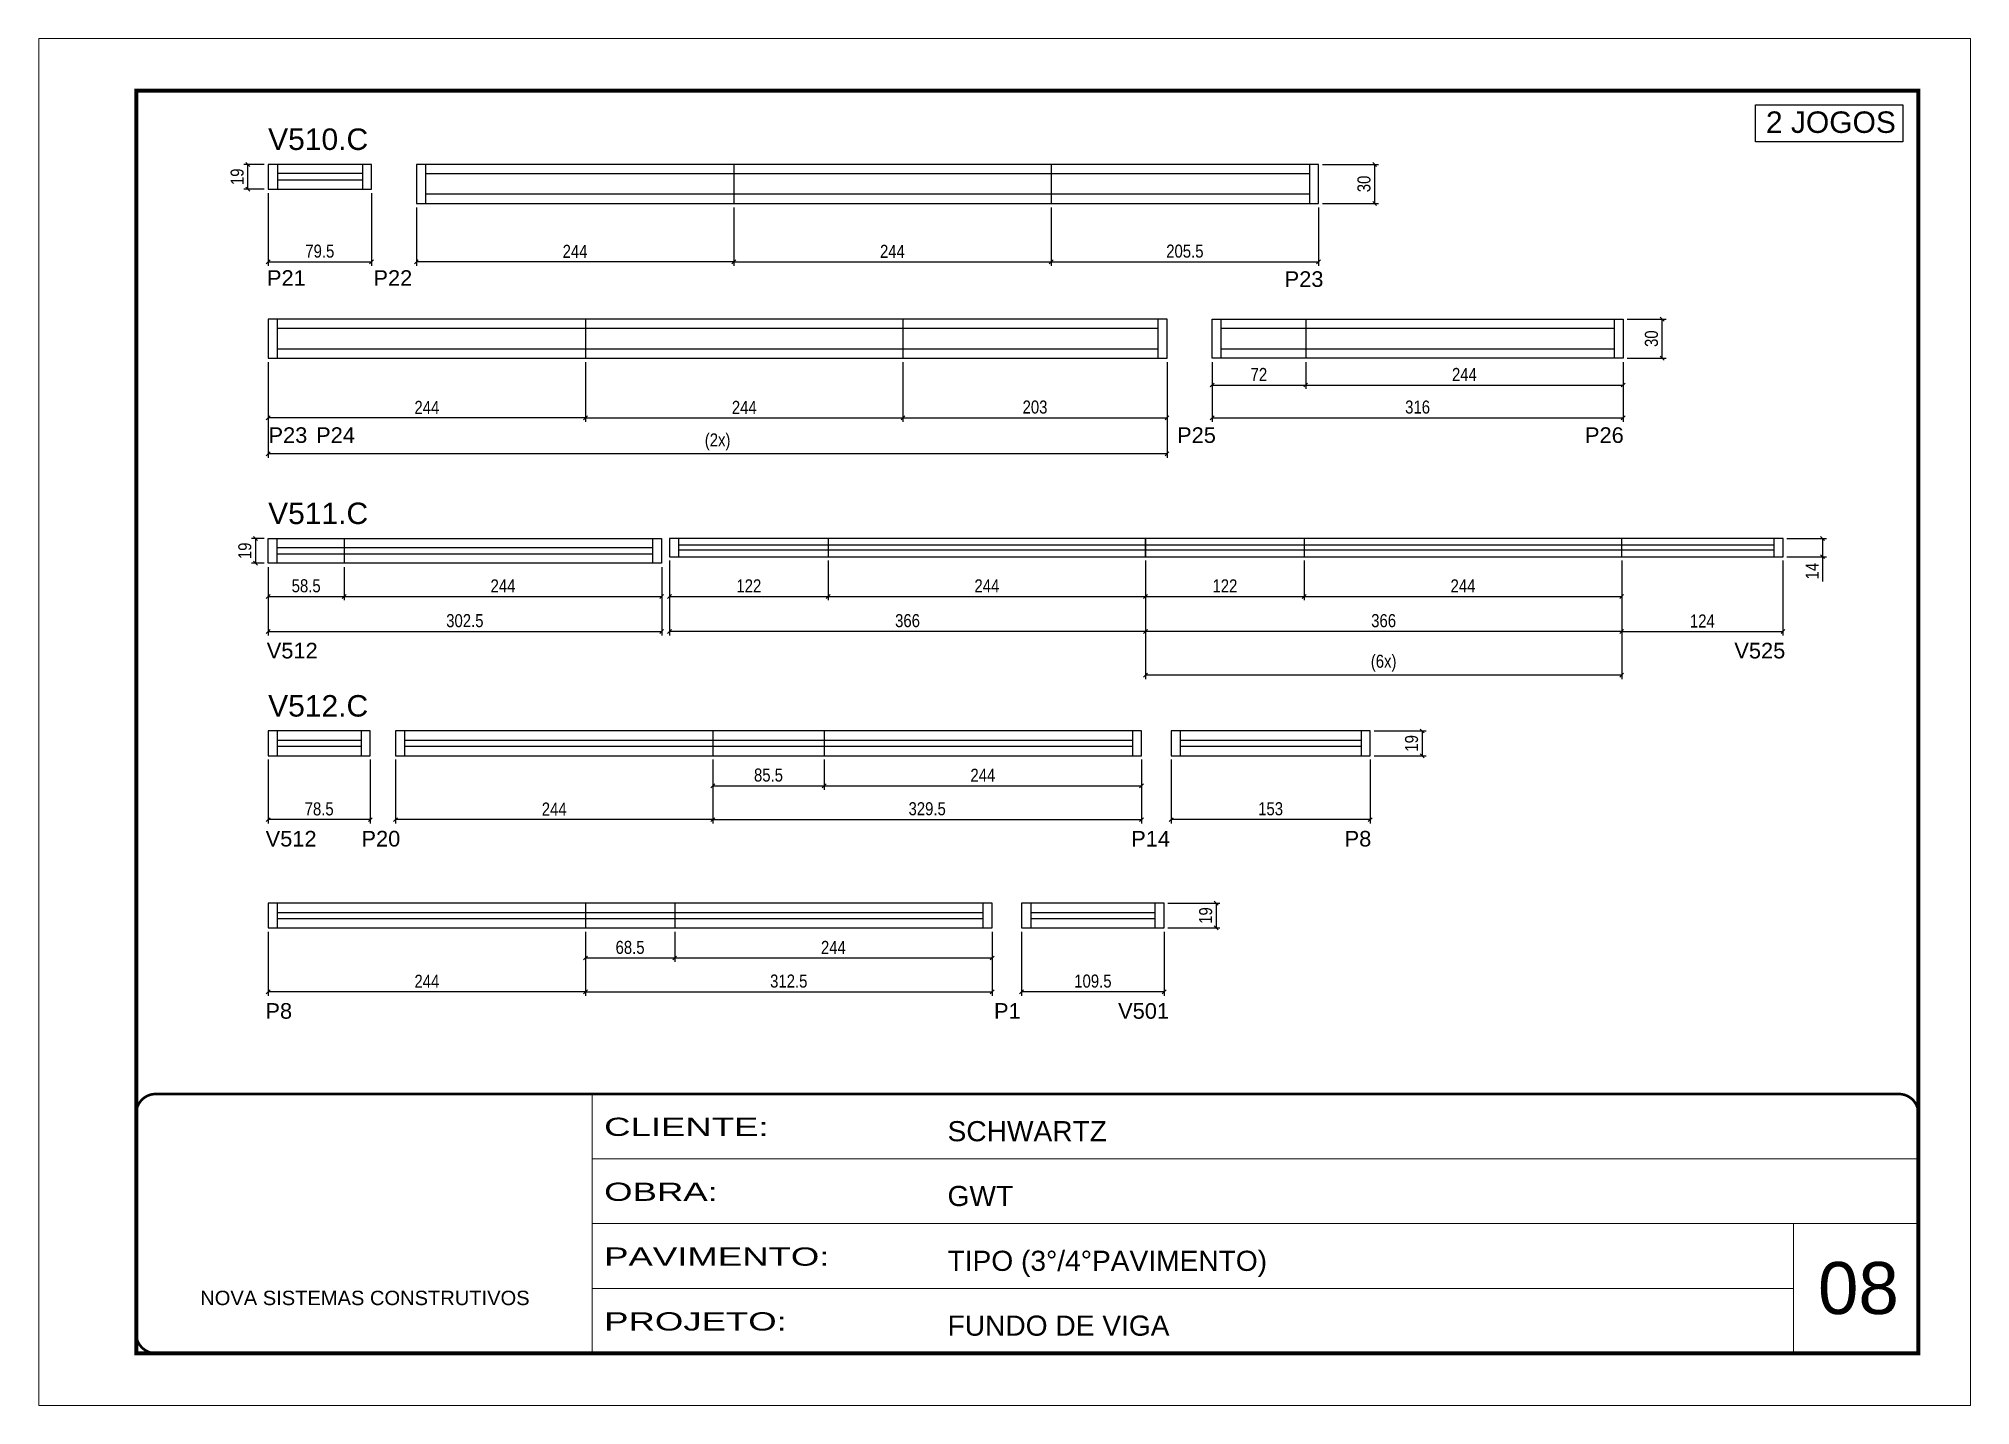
# Model space of a CAD drawing. Extents: x 3245 to 12416, y 917 to 10295.
# Drawn here: x 8014 to 9499, y 7809 to 8859 of the extents above; entities that cross this region are included whole.
import ezdxf

# ---------------------------------------------------------------- set-up
doc = ezdxf.new("R2010")
doc.units = 0
doc.linetypes.add('CONTINUO', pattern=[0])
doc.linetypes.add('DASHED', pattern=[0.75, 0.5, -0.25])
for name, color, linetype in [('5', 5, 'Continuous'), ('COTA', 241, 'Continuous'), ('NOMENCLATURA', 7, 'Continuous'), ('Painéis', 200, 'Continuous'), ('SARR_2.2x7', 40, 'Continuous'), ('SARR_EDITAR', 141, 'Continuous')]:
    doc.layers.add(name, color=color, linetype=linetype)
for name, color, linetype, lineweight in [('CARIMBO', 255, 'Continuous', 9), ('Folhas', 255, 'Continuous', 9), ('SARRAFO DE PRESSAO', 251, 'DASHED', 9)]:
    doc.layers.add(name, color=color, linetype=linetype, lineweight=lineweight)
doc.styles.add('ARIAL', font='arial.ttf')
doc.styles.add('COTA TECNICA', font='techl___.ttf', dxfattribs={"height": 10})
doc.styles.add('COTA TECNICA-50', font='techl___.ttf', dxfattribs={"height": 10})
doc.styles.get("Standard").update_dxf_attribs({"font": 'arial.ttf'})
doc.styles.add('Tecnologia', font='')
doc.styles.get('Tecnologia').set_extended_font_data('Forgotten Futurist')
doc.dimstyles.new('COTA PAINEL-50', dxfattribs={"dimtxt": 10, "dimasz": 3, "dimexe": 3, "dimexo": 3, "dimgap": 3, "dimtad": 1, "dimdec": 1, "dimzin": 12, "dimdsep": 46, "dimtxsty": 'COTA TECNICA-50', "dimblk1": 'OBLIQUE', "dimblk2": 'OBLIQUE', "dimsah": 1, "dimcen": 0.9, "dimclrd": 4, "dimclre": 4, "dimclrt": 240, "dimadec": 1, "dimazin": 3, "dimtfac": 1, "dimtdec": 1, "dimtmove": 0, "dimatfit": 3, "dimfxl": 1, "dimtolj": 1, "dimtzin": 12, "dimarcsym": 0})
doc.dimstyles.new('PAINEL', dxfattribs={"dimtxt": 10, "dimasz": 3, "dimexe": 3, "dimexo": 3, "dimgap": 3, "dimtad": 1, "dimdec": 1, "dimzin": 12, "dimdsep": 46, "dimtxsty": 'COTA TECNICA', "dimblk1": 'OBLIQUE', "dimblk2": 'OBLIQUE', "dimsah": 1, "dimcen": 0.9, "dimclrd": 4, "dimclre": 4, "dimclrt": 240, "dimadec": 1, "dimazin": 3, "dimtfac": 1, "dimtdec": 1, "dimtmove": 0, "dimatfit": 3, "dimfxl": 1, "dimtolj": 1, "dimtzin": 12, "dimarcsym": 0})

msp = doc.modelspace()

# ---------------------------------------------------------------- texts
at = {"layer": '5', "linetype": 'Continuous'}
for s, rotation, p in [('P21', 0.00004, (8189.38, 8668.81)), ('P22', 0.00004, (8271.23, 8668.81)), ('P23', 359.99996, (8971.71, 8668.01)), ('P23', 359.99996, (8190.56, 8548.11)), ('P24', 359.99996, (8227.19, 8548.11)), ('P25', 359.99996, (8889.04, 8548.11)), ('P26', 359.99996, (9202.58, 8548.11)), ('V512', 359.99996, (8189.21, 8382.55)), ('V525', 359.99996, (9317.41, 8382.55)), ('V512', 359.99996, (8188.35, 8238.05)), ('P20', 359.99996, (8262.03, 8238.05)), ('P14', 359.99996, (8853.75, 8238.05)), ('P8', 359.99996, (9017.81, 8238.05)), ('P8', 359.99996, (8188.2, 8105.72)), ('P1', 359.99996, (8748.29, 8105.72)), ('V501', 359.99996, (8843.69, 8105.72))]:
    msp.add_text(s, height=12, rotation=rotation, dxfattribs=at).set_placement(p)
at = {"layer": 'CARIMBO', "style": 'ARIAL'}
msp.add_text('08', height=40, dxfattribs=at).set_placement((9381.7, 7878.85))
at = {"layer": 'NOMENCLATURA', "linetype": 'Continuous'}
for s, p in [('2 JOGOS', (9341.69, 8786.29)), ('V510.C', (8190.28, 8773.2)), ('V511.C', (8190.28, 8485.77)), ('V512.C', (8190.3, 8337.87))]:
    msp.add_text(s, height=16.5, dxfattribs=at).set_placement(p)

# ---------------------------------------------------------------- blocks, each defined once
blk = doc.blocks.new('9999999999')
at = {"color": 30, "linetype": 'CONTINUO'}
for p, q in [((98564.6, 34230.2), (98564.6, 34429.4)), ((98564.6, 34379.6), (99584, 34379.6)), ((98564.6, 34329.8), (99488, 34329.8)), ((99584, 34329.8), (99488, 34329.8)), ((99488, 34329.8), (99488, 34230.2)), ((98564.6, 34280), (99488, 34280))]:
    blk.add_line(p, q, dxfattribs=at)
at = {"color": 30, "linetype": 'CONTINUO', "const_width": 2}
blk.add_lwpolyline([(99584, 34230.2), (99584, 34414.4, 0.414214), (99569, 34429.4), (98229, 34429.4, 0.414214), (98214, 34414.4), (98214, 34245.2, 0.414214), (98229, 34230.2), (99584, 34230.2)], format="xyb", dxfattribs=at)
at = {"layer": 'Folhas'}
blk.add_lwpolyline([(98139, 34190.2), (99624, 34190.2), (99624, 35240.2), (98139, 35240.2)], close=True, dxfattribs=at)
at = {"layer": 'Folhas', "color": 30, "const_width": 3}
blk.add_lwpolyline([(98214, 34230.2), (99584, 34230.2), (99584, 35200.2), (98214, 35200.2)], close=True, dxfattribs=at)
at = {"color": 7, "linetype": 'Continuous', "ltscale": 5, "style": 'ARIAL'}
for s, height, p in [('SCHWARTZ', 15.48, (98837.7, 34393.1)), ('GWT', 15.48, (98837.7, 34343.3)), ('TIPO (3°/4°PAVIMENTO)', 15.483, (98837.7, 34293.5)), ('NOVA SISTEMAS CONSTRUTIVOS', 11.059, (98263.2, 34267.2)), ('FUNDO DE VIGA', 15.483, (98837.7, 34243.7))]:
    blk.add_text(s, height=height, dxfattribs=at).set_placement(p)
at = {"layer": 'Folhas', "color": 7, "style": 'Tecnologia', "width": 1.5}
for s, p in [('CLIENTE:', (98573.7, 34397.2)), ('OBRA:', (98573.7, 34347.3)), ('PAVIMENTO:', (98573.7, 34297.5)), ('PROJETO:', (98573.7, 34247.7))]:
    blk.add_text(s, height=14, dxfattribs=at).set_placement(p)
blk = doc.blocks.new('_Oblique')
at = {"color": 0, "linetype": 'ByBlock', "lineweight": -2}
blk.add_line((-0.5, -0.5), (0.5, 0.5), dxfattribs=at)
blk = doc.blocks.new('*D68')
at = {"layer": 'COTA', "color": 4, "linetype": 'ByBlock', "lineweight": -2, "transparency": 16777216}
for p, q in [((8190.3, 8740.1), (8190.3, 8684.2)), ((8269.8, 8740.1), (8269.8, 8684.2)), ((8190.3, 8687.2), (8269.8, 8687.2))]:
    blk.add_line(p, q, dxfattribs=at)
at = {"layer": 'Defpoints', "color": 0, "linetype": 'ByBlock', "transparency": 16777216}
for p in [(8190.3, 8743.1), (8269.8, 8743.1), (8269.8, 8687.2)]:
    blk.add_point(p, dxfattribs=at)
at = {"layer": 'COTA', "color": 4, "linetype": 'ByBlock', "lineweight": -2, "transparency": 16777216, "xscale": 3, "yscale": 3, "zscale": 3, "rotation": 180}
blk.add_blockref('_Oblique', (8190.3, 8687.2), dxfattribs=at)
at = {"layer": 'COTA', "color": 4, "linetype": 'ByBlock', "lineweight": -2, "transparency": 16777216, "xscale": 3, "yscale": 3, "zscale": 3}
blk.add_blockref('_Oblique', (8269.8, 8687.2), dxfattribs=at)
at = {"layer": 'COTA', "color": 240, "linetype": 'ByBlock', "transparency": 16777216, "insert": (8230, 8695.4), "char_height": 10, "attachment_point": 5, "style": 'COTA TECNICA-50'}
blk.add_mtext('\\A1;79.5', dxfattribs=at)
blk = doc.blocks.new('*D69')
at = {"layer": 'COTA', "color": 4, "linetype": 'ByBlock', "lineweight": -2, "transparency": 16777216}
for p, q in [((8304.2, 8729.1), (8304.2, 8684.2)), ((8548.2, 8729.1), (8548.2, 8684.2)), ((8548.2, 8687.2), (8304.2, 8687.2))]:
    blk.add_line(p, q, dxfattribs=at)
at = {"layer": 'Defpoints', "color": 0, "linetype": 'ByBlock', "transparency": 16777216}
for p in [(8304.2, 8732.1), (8548.2, 8732.1), (8304.2, 8687.2)]:
    blk.add_point(p, dxfattribs=at)
at = {"layer": 'COTA', "color": 4, "linetype": 'ByBlock', "lineweight": -2, "transparency": 16777216, "xscale": 3, "yscale": 3, "zscale": 3, "rotation": 180}
blk.add_blockref('_Oblique', (8304.2, 8687.2), dxfattribs=at)
at = {"layer": 'COTA', "color": 4, "linetype": 'ByBlock', "lineweight": -2, "transparency": 16777216, "xscale": 3, "yscale": 3, "zscale": 3}
blk.add_blockref('_Oblique', (8548.2, 8687.2), dxfattribs=at)
at = {"layer": 'COTA', "color": 240, "linetype": 'ByBlock', "transparency": 16777216, "insert": (8426.2, 8695.3), "char_height": 10, "attachment_point": 5, "style": 'COTA TECNICA-50'}
blk.add_mtext('\\A1;244', dxfattribs=at)
blk = doc.blocks.new('*D70')
at = {"layer": 'COTA', "color": 4, "linetype": 'ByBlock', "lineweight": -2, "transparency": 16777216}
for p, q in [((8548.2, 8729.1), (8548.2, 8684.2)), ((8792.2, 8729.1), (8792.2, 8684.2)), ((8548.2, 8687.2), (8792.2, 8687.2))]:
    blk.add_line(p, q, dxfattribs=at)
at = {"layer": 'Defpoints', "color": 0, "linetype": 'ByBlock', "transparency": 16777216}
for p in [(8548.2, 8732.1), (8792.2, 8732.1), (8792.2, 8687.2)]:
    blk.add_point(p, dxfattribs=at)
at = {"layer": 'COTA', "color": 4, "linetype": 'ByBlock', "lineweight": -2, "transparency": 16777216, "xscale": 3, "yscale": 3, "zscale": 3, "rotation": 180}
blk.add_blockref('_Oblique', (8548.2, 8687.2), dxfattribs=at)
at = {"layer": 'COTA', "color": 4, "linetype": 'ByBlock', "lineweight": -2, "transparency": 16777216, "xscale": 3, "yscale": 3, "zscale": 3}
blk.add_blockref('_Oblique', (8792.2, 8687.2), dxfattribs=at)
at = {"layer": 'COTA', "color": 240, "linetype": 'ByBlock', "transparency": 16777216, "insert": (8670.2, 8695.3), "char_height": 10, "attachment_point": 5, "style": 'COTA TECNICA-50'}
blk.add_mtext('\\A1;244', dxfattribs=at)
blk = doc.blocks.new('*D71')
at = {"layer": 'COTA', "color": 4, "linetype": 'ByBlock', "lineweight": -2, "transparency": 16777216}
for p, q in [((8792.2, 8729.1), (8792.2, 8684.2)), ((8997.7, 8729.1), (8997.7, 8684.2)), ((8792.2, 8687.2), (8997.7, 8687.2))]:
    blk.add_line(p, q, dxfattribs=at)
at = {"layer": 'Defpoints', "color": 0, "linetype": 'ByBlock', "transparency": 16777216}
for p in [(8792.2, 8732.1), (8997.7, 8732.1), (8997.7, 8687.2)]:
    blk.add_point(p, dxfattribs=at)
at = {"layer": 'COTA', "color": 4, "linetype": 'ByBlock', "lineweight": -2, "transparency": 16777216, "xscale": 3, "yscale": 3, "zscale": 3, "rotation": 180}
blk.add_blockref('_Oblique', (8792.2, 8687.2), dxfattribs=at)
at = {"layer": 'COTA', "color": 4, "linetype": 'ByBlock', "lineweight": -2, "transparency": 16777216, "xscale": 3, "yscale": 3, "zscale": 3}
blk.add_blockref('_Oblique', (8997.7, 8687.2), dxfattribs=at)
at = {"layer": 'COTA', "color": 240, "linetype": 'ByBlock', "transparency": 16777216, "insert": (8895, 8695.4), "char_height": 10, "attachment_point": 5, "style": 'COTA TECNICA-50'}
blk.add_mtext('\\A1;205.5', dxfattribs=at)
blk = doc.blocks.new('*D72')
at = {"layer": 'COTA', "color": 4, "linetype": 'ByBlock', "lineweight": -2, "transparency": 16777216}
for p, q in [((9000.7, 8762.1), (9043.9, 8762.1)), ((9040.9, 8762.1), (9040.9, 8732.1)), ((9000.7, 8732.1), (9043.9, 8732.1))]:
    blk.add_line(p, q, dxfattribs=at)
at = {"layer": 'Defpoints', "color": 0, "linetype": 'ByBlock', "transparency": 16777216}
for p in [(8997.7, 8762.1), (8997.7, 8732.1), (9040.9, 8732.1)]:
    blk.add_point(p, dxfattribs=at)
at = {"layer": 'COTA', "color": 4, "linetype": 'ByBlock', "lineweight": -2, "transparency": 16777216, "xscale": 3, "yscale": 3, "zscale": 3}
for p, rotation in [((9040.9, 8762.1), 90), ((9040.9, 8732.1), 270)]:
    blk.add_blockref('_Oblique', p, dxfattribs=dict(at, rotation=rotation))
at = {"layer": 'COTA', "color": 240, "linetype": 'ByBlock', "transparency": 16777216, "insert": (9032.7, 8747.1), "char_height": 10, "attachment_point": 5, "rotation": 90, "style": 'COTA TECNICA-50'}
blk.add_mtext('\\A1;30', dxfattribs=at)
blk = doc.blocks.new('*D73')
at = {"layer": 'COTA', "color": 4, "linetype": 'ByBlock', "lineweight": -2, "transparency": 16777216}
for p, q in [((8190.3, 8610.2), (8190.3, 8564.4)), ((8434.3, 8610.2), (8434.3, 8564.4)), ((8434.3, 8567.4), (8190.3, 8567.4))]:
    blk.add_line(p, q, dxfattribs=at)
at = {"layer": 'Defpoints', "color": 0, "linetype": 'ByBlock', "transparency": 16777216}
for p in [(8190.3, 8613.2), (8434.3, 8613.2), (8190.3, 8567.4)]:
    blk.add_point(p, dxfattribs=at)
at = {"layer": 'COTA', "color": 4, "linetype": 'ByBlock', "lineweight": -2, "transparency": 16777216, "xscale": 3, "yscale": 3, "zscale": 3, "rotation": 180}
blk.add_blockref('_Oblique', (8190.3, 8567.4), dxfattribs=at)
at = {"layer": 'COTA', "color": 4, "linetype": 'ByBlock', "lineweight": -2, "transparency": 16777216, "xscale": 3, "yscale": 3, "zscale": 3}
blk.add_blockref('_Oblique', (8434.3, 8567.4), dxfattribs=at)
at = {"layer": 'COTA', "color": 240, "linetype": 'ByBlock', "transparency": 16777216, "insert": (8312.3, 8575.4), "char_height": 10, "attachment_point": 5, "style": 'COTA TECNICA-50'}
blk.add_mtext('\\A1;244', dxfattribs=at)
blk = doc.blocks.new('*D74')
at = {"layer": 'COTA', "color": 4, "linetype": 'ByBlock', "lineweight": -2, "transparency": 16777216}
for p, q in [((8434.3, 8610.2), (8434.3, 8564.4)), ((8678.3, 8610.2), (8678.3, 8564.4)), ((8434.3, 8567.4), (8678.3, 8567.4))]:
    blk.add_line(p, q, dxfattribs=at)
at = {"layer": 'Defpoints', "color": 0, "linetype": 'ByBlock', "transparency": 16777216}
for p in [(8434.3, 8613.2), (8678.3, 8613.2), (8678.3, 8567.4)]:
    blk.add_point(p, dxfattribs=at)
at = {"layer": 'COTA', "color": 4, "linetype": 'ByBlock', "lineweight": -2, "transparency": 16777216, "xscale": 3, "yscale": 3, "zscale": 3, "rotation": 180}
blk.add_blockref('_Oblique', (8434.3, 8567.4), dxfattribs=at)
at = {"layer": 'COTA', "color": 4, "linetype": 'ByBlock', "lineweight": -2, "transparency": 16777216, "xscale": 3, "yscale": 3, "zscale": 3}
blk.add_blockref('_Oblique', (8678.3, 8567.4), dxfattribs=at)
at = {"layer": 'COTA', "color": 240, "linetype": 'ByBlock', "transparency": 16777216, "insert": (8556.3, 8575.4), "char_height": 10, "attachment_point": 5, "style": 'COTA TECNICA-50'}
blk.add_mtext('\\A1;244', dxfattribs=at)
blk = doc.blocks.new('*D75')
at = {"layer": 'COTA', "color": 4, "linetype": 'ByBlock', "lineweight": -2, "transparency": 16777216}
for p, q in [((8678.3, 8610.2), (8678.3, 8564.4)), ((8881.3, 8610.2), (8881.3, 8564.4)), ((8678.3, 8567.4), (8881.3, 8567.4))]:
    blk.add_line(p, q, dxfattribs=at)
at = {"layer": 'Defpoints', "color": 0, "linetype": 'ByBlock', "transparency": 16777216}
for p in [(8678.3, 8613.2), (8881.3, 8613.2), (8881.3, 8567.4)]:
    blk.add_point(p, dxfattribs=at)
at = {"layer": 'COTA', "color": 4, "linetype": 'ByBlock', "lineweight": -2, "transparency": 16777216, "xscale": 3, "yscale": 3, "zscale": 3, "rotation": 180}
blk.add_blockref('_Oblique', (8678.3, 8567.4), dxfattribs=at)
at = {"layer": 'COTA', "color": 4, "linetype": 'ByBlock', "lineweight": -2, "transparency": 16777216, "xscale": 3, "yscale": 3, "zscale": 3}
blk.add_blockref('_Oblique', (8881.3, 8567.4), dxfattribs=at)
at = {"layer": 'COTA', "color": 240, "linetype": 'ByBlock', "transparency": 16777216, "insert": (8779.8, 8575.6), "char_height": 10, "attachment_point": 5, "style": 'COTA TECNICA-50'}
blk.add_mtext('\\A1;203', dxfattribs=at)
blk = doc.blocks.new('*D76')
at = {"layer": 'COTA', "color": 4, "linetype": 'ByBlock', "lineweight": -2, "transparency": 16777216}
for p, q in [((8915.9, 8610.2), (8915.9, 8564.4)), ((9231.9, 8610.2), (9231.9, 8564.4)), ((8915.9, 8567.4), (9231.9, 8567.4))]:
    blk.add_line(p, q, dxfattribs=at)
at = {"layer": 'Defpoints', "color": 0, "linetype": 'ByBlock', "transparency": 16777216}
for p in [(8915.9, 8613.2), (9231.9, 8613.2), (9231.9, 8567.4)]:
    blk.add_point(p, dxfattribs=at)
at = {"layer": 'COTA', "color": 4, "linetype": 'ByBlock', "lineweight": -2, "transparency": 16777216, "xscale": 3, "yscale": 3, "zscale": 3, "rotation": 180}
blk.add_blockref('_Oblique', (8915.9, 8567.4), dxfattribs=at)
at = {"layer": 'COTA', "color": 4, "linetype": 'ByBlock', "lineweight": -2, "transparency": 16777216, "xscale": 3, "yscale": 3, "zscale": 3}
blk.add_blockref('_Oblique', (9231.9, 8567.4), dxfattribs=at)
at = {"layer": 'COTA', "color": 240, "linetype": 'ByBlock', "transparency": 16777216, "insert": (9073.9, 8575.6), "char_height": 10, "attachment_point": 5, "style": 'COTA TECNICA-50'}
blk.add_mtext('\\A1;316', dxfattribs=at)
blk = doc.blocks.new('*D77')
at = {"layer": 'COTA', "color": 4, "linetype": 'ByBlock', "lineweight": -2, "transparency": 16777216}
for p, q in [((8915.9, 8610.2), (8915.9, 8589.6)), ((8987.9, 8610.2), (8987.9, 8589.6)), ((8915.9, 8592.6), (8987.9, 8592.6))]:
    blk.add_line(p, q, dxfattribs=at)
at = {"layer": 'Defpoints', "color": 0, "linetype": 'ByBlock', "transparency": 16777216}
for p in [(8915.9, 8613.2), (8987.9, 8613.2), (8987.9, 8592.6)]:
    blk.add_point(p, dxfattribs=at)
at = {"layer": 'COTA', "color": 4, "linetype": 'ByBlock', "lineweight": -2, "transparency": 16777216, "xscale": 3, "yscale": 3, "zscale": 3, "rotation": 180}
blk.add_blockref('_Oblique', (8915.9, 8592.6), dxfattribs=at)
at = {"layer": 'COTA', "color": 4, "linetype": 'ByBlock', "lineweight": -2, "transparency": 16777216, "xscale": 3, "yscale": 3, "zscale": 3}
blk.add_blockref('_Oblique', (8987.9, 8592.6), dxfattribs=at)
at = {"layer": 'COTA', "color": 240, "linetype": 'ByBlock', "transparency": 16777216, "insert": (8951.9, 8600.7), "char_height": 10, "attachment_point": 5, "style": 'COTA TECNICA-50'}
blk.add_mtext('\\A1;72', dxfattribs=at)
blk = doc.blocks.new('*D78')
at = {"layer": 'COTA', "color": 4, "linetype": 'ByBlock', "lineweight": -2, "transparency": 16777216}
for p, q in [((8987.9, 8610.2), (8987.9, 8589.6)), ((9231.9, 8610.2), (9231.9, 8589.6)), ((8987.9, 8592.6), (9231.9, 8592.6))]:
    blk.add_line(p, q, dxfattribs=at)
at = {"layer": 'Defpoints', "color": 0, "linetype": 'ByBlock', "transparency": 16777216}
for p in [(8987.9, 8613.2), (9231.9, 8613.2), (9231.9, 8592.6)]:
    blk.add_point(p, dxfattribs=at)
at = {"layer": 'COTA', "color": 4, "linetype": 'ByBlock', "lineweight": -2, "transparency": 16777216, "xscale": 3, "yscale": 3, "zscale": 3, "rotation": 180}
blk.add_blockref('_Oblique', (8987.9, 8592.6), dxfattribs=at)
at = {"layer": 'COTA', "color": 4, "linetype": 'ByBlock', "lineweight": -2, "transparency": 16777216, "xscale": 3, "yscale": 3, "zscale": 3}
blk.add_blockref('_Oblique', (9231.9, 8592.6), dxfattribs=at)
at = {"layer": 'COTA', "color": 240, "linetype": 'ByBlock', "transparency": 16777216, "insert": (9109.9, 8600.7), "char_height": 10, "attachment_point": 5, "style": 'COTA TECNICA-50'}
blk.add_mtext('\\A1;244', dxfattribs=at)
blk = doc.blocks.new('*D79')
at = {"layer": 'COTA', "color": 4, "linetype": 'ByBlock', "lineweight": -2, "transparency": 16777216}
for p, q in [((9234.9, 8643.2), (9264.9, 8643.2)), ((9261.9, 8613.2), (9261.9, 8643.2)), ((9234.9, 8613.2), (9264.9, 8613.2))]:
    blk.add_line(p, q, dxfattribs=at)
at = {"layer": 'Defpoints', "color": 0, "linetype": 'ByBlock', "transparency": 16777216}
for p in [(9231.9, 8643.2), (9261.9, 8643.2), (9231.9, 8613.2)]:
    blk.add_point(p, dxfattribs=at)
at = {"layer": 'COTA', "color": 4, "linetype": 'ByBlock', "lineweight": -2, "transparency": 16777216, "xscale": 3, "yscale": 3, "zscale": 3}
for p, rotation in [((9261.9, 8643.2), 90), ((9261.9, 8613.2), 270)]:
    blk.add_blockref('_Oblique', p, dxfattribs=dict(at, rotation=rotation))
at = {"layer": 'COTA', "color": 240, "linetype": 'ByBlock', "transparency": 16777216, "insert": (9253.7, 8628.2), "char_height": 10, "attachment_point": 5, "rotation": 90, "style": 'COTA TECNICA-50'}
blk.add_mtext('\\A1;30', dxfattribs=at)
blk = doc.blocks.new('*D80')
at = {"color": 4, "lineweight": -2, "transparency": 16777216}
for p, q in [((8190.3, 8610.2), (8190.3, 8536.7)), ((8881.3, 8610.2), (8881.3, 8536.7)), ((8881.3, 8539.7), (8190.3, 8539.7))]:
    blk.add_line(p, q, dxfattribs=at)
at = {"layer": 'Defpoints', "color": 0, "transparency": 16777216}
for p in [(8190.3, 8613.2), (8881.3, 8613.2), (8190.3, 8539.7)]:
    blk.add_point(p, dxfattribs=at)
at = {"color": 4, "lineweight": -2, "transparency": 16777216, "xscale": 3, "yscale": 3, "zscale": 3, "rotation": 180}
blk.add_blockref('_Oblique', (8190.3, 8539.7), dxfattribs=at)
at = {"color": 4, "lineweight": -2, "transparency": 16777216, "xscale": 3, "yscale": 3, "zscale": 3}
blk.add_blockref('_Oblique', (8881.3, 8539.7), dxfattribs=at)
at = {"color": 240, "transparency": 16777216, "insert": (8535.8, 8548.9), "char_height": 10, "attachment_point": 5, "style": 'COTA TECNICA'}
blk.add_mtext('\\A1;(2x)', dxfattribs=at)
blk = doc.blocks.new('*D221')
at = {"layer": 'COTA', "color": 4, "linetype": 'ByBlock', "lineweight": -2, "transparency": 16777216}
for p, q in [((8190.3, 8452.7), (8190.3, 8400.2)), ((8492.8, 8452.7), (8492.8, 8400.2)), ((8190.3, 8403.2), (8492.8, 8403.2))]:
    blk.add_line(p, q, dxfattribs=at)
at = {"layer": 'Defpoints', "color": 0, "linetype": 'ByBlock', "transparency": 16777216}
for p in [(8190.3, 8455.7), (8492.8, 8455.7), (8492.8, 8403.2)]:
    blk.add_point(p, dxfattribs=at)
at = {"layer": 'COTA', "color": 4, "linetype": 'ByBlock', "lineweight": -2, "transparency": 16777216, "xscale": 3, "yscale": 3, "zscale": 3, "rotation": 180}
blk.add_blockref('_Oblique', (8190.3, 8403.2), dxfattribs=at)
at = {"layer": 'COTA', "color": 4, "linetype": 'ByBlock', "lineweight": -2, "transparency": 16777216, "xscale": 3, "yscale": 3, "zscale": 3}
blk.add_blockref('_Oblique', (8492.8, 8403.2), dxfattribs=at)
at = {"layer": 'COTA', "color": 240, "linetype": 'ByBlock', "transparency": 16777216, "insert": (8341.5, 8411.5), "char_height": 10, "attachment_point": 5, "style": 'COTA TECNICA-50'}
blk.add_mtext('\\A1;302.5', dxfattribs=at)
blk = doc.blocks.new('*D222')
at = {"layer": 'COTA', "color": 4, "linetype": 'ByBlock', "lineweight": -2, "transparency": 16777216}
for p, q in [((8190.3, 8452.7), (8190.3, 8427.2)), ((8248.8, 8452.7), (8248.8, 8427.2)), ((8190.3, 8430.2), (8248.8, 8430.2))]:
    blk.add_line(p, q, dxfattribs=at)
at = {"layer": 'Defpoints', "color": 0, "linetype": 'ByBlock', "transparency": 16777216}
for p in [(8190.3, 8455.7), (8248.8, 8455.7), (8248.8, 8430.2)]:
    blk.add_point(p, dxfattribs=at)
at = {"layer": 'COTA', "color": 4, "linetype": 'ByBlock', "lineweight": -2, "transparency": 16777216, "xscale": 3, "yscale": 3, "zscale": 3, "rotation": 180}
blk.add_blockref('_Oblique', (8190.3, 8430.2), dxfattribs=at)
at = {"layer": 'COTA', "color": 4, "linetype": 'ByBlock', "lineweight": -2, "transparency": 16777216, "xscale": 3, "yscale": 3, "zscale": 3}
blk.add_blockref('_Oblique', (8248.8, 8430.2), dxfattribs=at)
at = {"layer": 'COTA', "color": 240, "linetype": 'ByBlock', "transparency": 16777216, "insert": (8219.5, 8438.3), "char_height": 10, "attachment_point": 5, "style": 'COTA TECNICA-50'}
blk.add_mtext('\\A1;58.5', dxfattribs=at)
blk = doc.blocks.new('*D223')
at = {"layer": 'COTA', "color": 4, "linetype": 'ByBlock', "lineweight": -2, "transparency": 16777216}
for p, q in [((8248.8, 8452.7), (8248.8, 8427.2)), ((8492.8, 8452.7), (8492.8, 8427.2)), ((8248.8, 8430.2), (8492.8, 8430.2))]:
    blk.add_line(p, q, dxfattribs=at)
at = {"layer": 'Defpoints', "color": 0, "linetype": 'ByBlock', "transparency": 16777216}
for p in [(8248.8, 8455.7), (8492.8, 8455.7), (8492.8, 8430.2)]:
    blk.add_point(p, dxfattribs=at)
at = {"layer": 'COTA', "color": 4, "linetype": 'ByBlock', "lineweight": -2, "transparency": 16777216, "xscale": 3, "yscale": 3, "zscale": 3, "rotation": 180}
blk.add_blockref('_Oblique', (8248.8, 8430.2), dxfattribs=at)
at = {"layer": 'COTA', "color": 4, "linetype": 'ByBlock', "lineweight": -2, "transparency": 16777216, "xscale": 3, "yscale": 3, "zscale": 3}
blk.add_blockref('_Oblique', (8492.8, 8430.2), dxfattribs=at)
at = {"layer": 'COTA', "color": 240, "linetype": 'ByBlock', "transparency": 16777216, "insert": (8370.8, 8438.3), "char_height": 10, "attachment_point": 5, "style": 'COTA TECNICA-50'}
blk.add_mtext('\\A1;244', dxfattribs=at)
blk = doc.blocks.new('*D224')
at = {"color": 4, "lineweight": -2, "transparency": 16777216}
for p, q in [((8187.3, 8474.7), (8177.5, 8474.7)), ((8180.5, 8474.7), (8180.5, 8455.7)), ((8187.3, 8455.7), (8177.5, 8455.7))]:
    blk.add_line(p, q, dxfattribs=at)
at = {"layer": 'Defpoints', "color": 0, "transparency": 16777216}
for p in [(8190.3, 8474.7), (8180.5, 8455.7), (8190.3, 8455.7)]:
    blk.add_point(p, dxfattribs=at)
at = {"color": 4, "lineweight": -2, "transparency": 16777216, "xscale": 3, "yscale": 3, "zscale": 3}
for p, rotation in [((8180.5, 8474.7), 90), ((8180.5, 8455.7), 270)]:
    blk.add_blockref('_Oblique', p, dxfattribs=dict(at, rotation=rotation))
at = {"color": 240, "transparency": 16777216, "insert": (8172.4, 8465.2), "char_height": 10, "attachment_point": 5, "rotation": 90, "style": 'COTA TECNICA'}
blk.add_mtext('\\A1;19', dxfattribs=at)
blk = doc.blocks.new('*D218')
at = {"layer": 'COTA', "color": 4, "linetype": 'ByBlock', "lineweight": -2, "transparency": 16777216}
for p, q in [((8498.8, 8457.7), (8498.8, 8400.2)), ((8864.8, 8457.7), (8864.8, 8400.2)), ((8864.8, 8403.2), (8498.8, 8403.2))]:
    blk.add_line(p, q, dxfattribs=at)
at = {"layer": 'Defpoints', "color": 0, "linetype": 'ByBlock', "transparency": 16777216}
for p in [(8498.8, 8460.7), (8864.8, 8460.7), (8498.8, 8403.2)]:
    blk.add_point(p, dxfattribs=at)
at = {"layer": 'COTA', "color": 4, "linetype": 'ByBlock', "lineweight": -2, "transparency": 16777216, "xscale": 3, "yscale": 3, "zscale": 3, "rotation": 180}
blk.add_blockref('_Oblique', (8498.8, 8403.2), dxfattribs=at)
at = {"layer": 'COTA', "color": 4, "linetype": 'ByBlock', "lineweight": -2, "transparency": 16777216, "xscale": 3, "yscale": 3, "zscale": 3}
blk.add_blockref('_Oblique', (8864.8, 8403.2), dxfattribs=at)
at = {"layer": 'COTA', "color": 240, "linetype": 'ByBlock', "transparency": 16777216, "insert": (8681.8, 8411.5), "char_height": 10, "attachment_point": 5, "style": 'COTA TECNICA-50'}
blk.add_mtext('\\A1;366', dxfattribs=at)
blk = doc.blocks.new('*D225')
at = {"color": 4, "lineweight": -2, "transparency": 16777216}
for p, q in [((8498.8, 8457.7), (8498.8, 8427.2)), ((8620.8, 8457.7), (8620.8, 8427.2)), ((8498.8, 8430.2), (8620.8, 8430.2))]:
    blk.add_line(p, q, dxfattribs=at)
at = {"layer": 'Defpoints', "color": 0, "transparency": 16777216}
for p in [(8498.8, 8460.7), (8620.8, 8460.7), (8620.8, 8430.2)]:
    blk.add_point(p, dxfattribs=at)
at = {"color": 4, "lineweight": -2, "transparency": 16777216, "xscale": 3, "yscale": 3, "zscale": 3, "rotation": 180}
blk.add_blockref('_Oblique', (8498.8, 8430.2), dxfattribs=at)
at = {"color": 4, "lineweight": -2, "transparency": 16777216, "xscale": 3, "yscale": 3, "zscale": 3}
blk.add_blockref('_Oblique', (8620.8, 8430.2), dxfattribs=at)
at = {"color": 240, "transparency": 16777216, "insert": (8559.8, 8438.3), "char_height": 10, "attachment_point": 5, "style": 'COTA TECNICA'}
blk.add_mtext('\\A1;122', dxfattribs=at)
blk = doc.blocks.new('*D226')
at = {"color": 4, "lineweight": -2, "transparency": 16777216}
for p, q in [((8620.8, 8457.7), (8620.8, 8427.2)), ((8864.8, 8457.7), (8864.8, 8427.2)), ((8620.8, 8430.2), (8864.8, 8430.2))]:
    blk.add_line(p, q, dxfattribs=at)
at = {"layer": 'Defpoints', "color": 0, "transparency": 16777216}
for p in [(8620.8, 8460.7), (8864.8, 8460.7), (8864.8, 8430.2)]:
    blk.add_point(p, dxfattribs=at)
at = {"color": 4, "lineweight": -2, "transparency": 16777216, "xscale": 3, "yscale": 3, "zscale": 3, "rotation": 180}
blk.add_blockref('_Oblique', (8620.8, 8430.2), dxfattribs=at)
at = {"color": 4, "lineweight": -2, "transparency": 16777216, "xscale": 3, "yscale": 3, "zscale": 3}
blk.add_blockref('_Oblique', (8864.8, 8430.2), dxfattribs=at)
at = {"color": 240, "transparency": 16777216, "insert": (8742.8, 8438.3), "char_height": 10, "attachment_point": 5, "style": 'COTA TECNICA'}
blk.add_mtext('\\A1;244', dxfattribs=at)
blk = doc.blocks.new('*D219')
at = {"layer": 'COTA', "color": 4, "linetype": 'ByBlock', "lineweight": -2, "transparency": 16777216}
for p, q in [((8864.8, 8457.7), (8864.8, 8400.2)), ((9230.8, 8457.7), (9230.8, 8400.2)), ((9230.8, 8403.2), (8864.8, 8403.2))]:
    blk.add_line(p, q, dxfattribs=at)
at = {"layer": 'Defpoints', "color": 0, "linetype": 'ByBlock', "transparency": 16777216}
for p in [(8864.8, 8460.7), (9230.8, 8460.7), (8864.8, 8403.2)]:
    blk.add_point(p, dxfattribs=at)
at = {"layer": 'COTA', "color": 4, "linetype": 'ByBlock', "lineweight": -2, "transparency": 16777216, "xscale": 3, "yscale": 3, "zscale": 3, "rotation": 180}
blk.add_blockref('_Oblique', (8864.8, 8403.2), dxfattribs=at)
at = {"layer": 'COTA', "color": 4, "linetype": 'ByBlock', "lineweight": -2, "transparency": 16777216, "xscale": 3, "yscale": 3, "zscale": 3}
blk.add_blockref('_Oblique', (9230.8, 8403.2), dxfattribs=at)
at = {"layer": 'COTA', "color": 240, "linetype": 'ByBlock', "transparency": 16777216, "insert": (9047.8, 8411.5), "char_height": 10, "attachment_point": 5, "style": 'COTA TECNICA-50'}
blk.add_mtext('\\A1;366', dxfattribs=at)
blk = doc.blocks.new('*D227')
at = {"color": 4, "lineweight": -2, "transparency": 16777216}
for p, q in [((8864.8, 8457.7), (8864.8, 8427.2)), ((8986.8, 8457.7), (8986.8, 8427.2)), ((8864.8, 8430.2), (8986.8, 8430.2))]:
    blk.add_line(p, q, dxfattribs=at)
at = {"layer": 'Defpoints', "color": 0, "transparency": 16777216}
for p in [(8864.8, 8460.7), (8986.8, 8460.7), (8986.8, 8430.2)]:
    blk.add_point(p, dxfattribs=at)
at = {"color": 4, "lineweight": -2, "transparency": 16777216, "xscale": 3, "yscale": 3, "zscale": 3, "rotation": 180}
blk.add_blockref('_Oblique', (8864.8, 8430.2), dxfattribs=at)
at = {"color": 4, "lineweight": -2, "transparency": 16777216, "xscale": 3, "yscale": 3, "zscale": 3}
blk.add_blockref('_Oblique', (8986.8, 8430.2), dxfattribs=at)
at = {"color": 240, "transparency": 16777216, "insert": (8925.8, 8438.3), "char_height": 10, "attachment_point": 5, "style": 'COTA TECNICA'}
blk.add_mtext('\\A1;122', dxfattribs=at)
blk = doc.blocks.new('*D228')
at = {"color": 4, "lineweight": -2, "transparency": 16777216}
for p, q in [((8986.8, 8457.7), (8986.8, 8427.2)), ((9230.8, 8457.7), (9230.8, 8427.2)), ((8986.8, 8430.2), (9230.8, 8430.2))]:
    blk.add_line(p, q, dxfattribs=at)
at = {"layer": 'Defpoints', "color": 0, "transparency": 16777216}
for p in [(8986.8, 8460.7), (9230.8, 8460.7), (9230.8, 8430.2)]:
    blk.add_point(p, dxfattribs=at)
at = {"color": 4, "lineweight": -2, "transparency": 16777216, "xscale": 3, "yscale": 3, "zscale": 3, "rotation": 180}
blk.add_blockref('_Oblique', (8986.8, 8430.2), dxfattribs=at)
at = {"color": 4, "lineweight": -2, "transparency": 16777216, "xscale": 3, "yscale": 3, "zscale": 3}
blk.add_blockref('_Oblique', (9230.8, 8430.2), dxfattribs=at)
at = {"color": 240, "transparency": 16777216, "insert": (9108.8, 8438.3), "char_height": 10, "attachment_point": 5, "style": 'COTA TECNICA'}
blk.add_mtext('\\A1;244', dxfattribs=at)
blk = doc.blocks.new('*D220')
at = {"color": 4, "lineweight": -2, "transparency": 16777216}
for p, q in [((9230.8, 8457.7), (9230.8, 8400.2)), ((9354.8, 8457.7), (9354.8, 8400.2)), ((9230.8, 8403.2), (9354.8, 8403.2))]:
    blk.add_line(p, q, dxfattribs=at)
at = {"layer": 'Defpoints', "color": 0, "transparency": 16777216}
for p in [(9230.8, 8460.7), (9354.8, 8460.7), (9354.8, 8403.2)]:
    blk.add_point(p, dxfattribs=at)
at = {"color": 4, "lineweight": -2, "transparency": 16777216, "xscale": 3, "yscale": 3, "zscale": 3, "rotation": 180}
blk.add_blockref('_Oblique', (9230.8, 8403.2), dxfattribs=at)
at = {"color": 4, "lineweight": -2, "transparency": 16777216, "xscale": 3, "yscale": 3, "zscale": 3}
blk.add_blockref('_Oblique', (9354.8, 8403.2), dxfattribs=at)
at = {"color": 240, "transparency": 16777216, "insert": (9292.8, 8411.3), "char_height": 10, "attachment_point": 5, "style": 'COTA TECNICA'}
blk.add_mtext('\\A1;124', dxfattribs=at)
blk = doc.blocks.new('*D229')
at = {"color": 4, "lineweight": -2, "transparency": 16777216}
for p, q in [((9357.8, 8474.7), (9388.2, 8474.7)), ((9385.2, 8474.7), (9385.2, 8460.7)), ((9357.8, 8460.7), (9388.2, 8460.7)), ((9385.2, 8460.7), (9385.2, 8441.6))]:
    blk.add_line(p, q, dxfattribs=at)
at = {"layer": 'Defpoints', "color": 0, "transparency": 16777216}
for p in [(9354.8, 8474.7), (9354.8, 8460.7), (9385.2, 8460.7)]:
    blk.add_point(p, dxfattribs=at)
at = {"color": 4, "lineweight": -2, "transparency": 16777216, "xscale": 3, "yscale": 3, "zscale": 3}
for p, rotation in [((9385.2, 8474.7), 90), ((9385.2, 8460.7), 270)]:
    blk.add_blockref('_Oblique', p, dxfattribs=dict(at, rotation=rotation))
at = {"color": 240, "transparency": 16777216, "insert": (9377.2, 8449.6), "char_height": 10, "attachment_point": 5, "rotation": 90, "style": 'COTA TECNICA'}
blk.add_mtext('\\A1;14', dxfattribs=at)
blk = doc.blocks.new('*D230')
at = {"color": 4, "lineweight": -2, "transparency": 16777216}
for p, q in [((8864.8, 8457.7), (8864.8, 8366.7)), ((9230.8, 8457.7), (9230.8, 8366.7)), ((9230.8, 8369.7), (8864.8, 8369.7))]:
    blk.add_line(p, q, dxfattribs=at)
at = {"layer": 'Defpoints', "color": 0, "transparency": 16777216}
for p in [(8864.8, 8460.7), (9230.8, 8460.7), (8864.8, 8369.7)]:
    blk.add_point(p, dxfattribs=at)
at = {"color": 4, "lineweight": -2, "transparency": 16777216, "xscale": 3, "yscale": 3, "zscale": 3, "rotation": 180}
blk.add_blockref('_Oblique', (8864.8, 8369.7), dxfattribs=at)
at = {"color": 4, "lineweight": -2, "transparency": 16777216, "xscale": 3, "yscale": 3, "zscale": 3}
blk.add_blockref('_Oblique', (9230.8, 8369.7), dxfattribs=at)
at = {"color": 240, "transparency": 16777216, "insert": (9047.8, 8378.9), "char_height": 10, "attachment_point": 5, "style": 'COTA TECNICA'}
blk.add_mtext('\\A1;(6x)', dxfattribs=at)
blk = doc.blocks.new('*D231')
at = {"layer": 'COTA', "color": 4, "linetype": 'ByBlock', "lineweight": -2, "transparency": 16777216}
for p, q in [((8190.3, 8304.8), (8190.3, 8255.7)), ((8268.8, 8304.8), (8268.8, 8255.7)), ((8268.8, 8258.7), (8190.3, 8258.7))]:
    blk.add_line(p, q, dxfattribs=at)
at = {"layer": 'Defpoints', "color": 0, "linetype": 'ByBlock', "transparency": 16777216}
for p in [(8190.3, 8307.8), (8268.8, 8307.8), (8190.3, 8258.7)]:
    blk.add_point(p, dxfattribs=at)
at = {"layer": 'COTA', "color": 4, "linetype": 'ByBlock', "lineweight": -2, "transparency": 16777216, "xscale": 3, "yscale": 3, "zscale": 3, "rotation": 180}
blk.add_blockref('_Oblique', (8190.3, 8258.7), dxfattribs=at)
at = {"layer": 'COTA', "color": 4, "linetype": 'ByBlock', "lineweight": -2, "transparency": 16777216, "xscale": 3, "yscale": 3, "zscale": 3}
blk.add_blockref('_Oblique', (8268.8, 8258.7), dxfattribs=at)
at = {"layer": 'COTA', "color": 240, "linetype": 'ByBlock', "transparency": 16777216, "insert": (8229.5, 8266.9), "char_height": 10, "attachment_point": 5, "style": 'COTA TECNICA-50'}
blk.add_mtext('\\A1;78.5', dxfattribs=at)
blk = doc.blocks.new('*D232')
at = {"layer": 'COTA', "color": 4, "linetype": 'ByBlock', "lineweight": -2, "transparency": 16777216}
for p, q in [((8288.2, 8304.8), (8288.2, 8255.7)), ((8532.2, 8304.8), (8532.2, 8255.7)), ((8532.2, 8258.7), (8288.2, 8258.7))]:
    blk.add_line(p, q, dxfattribs=at)
at = {"layer": 'Defpoints', "color": 0, "linetype": 'ByBlock', "transparency": 16777216}
for p in [(8288.2, 8307.8), (8532.2, 8307.8), (8288.2, 8258.7)]:
    blk.add_point(p, dxfattribs=at)
at = {"layer": 'COTA', "color": 4, "linetype": 'ByBlock', "lineweight": -2, "transparency": 16777216, "xscale": 3, "yscale": 3, "zscale": 3, "rotation": 180}
blk.add_blockref('_Oblique', (8288.2, 8258.7), dxfattribs=at)
at = {"layer": 'COTA', "color": 4, "linetype": 'ByBlock', "lineweight": -2, "transparency": 16777216, "xscale": 3, "yscale": 3, "zscale": 3}
blk.add_blockref('_Oblique', (8532.2, 8258.7), dxfattribs=at)
at = {"layer": 'COTA', "color": 240, "linetype": 'ByBlock', "transparency": 16777216, "insert": (8410.2, 8266.8), "char_height": 10, "attachment_point": 5, "style": 'COTA TECNICA-50'}
blk.add_mtext('\\A1;244', dxfattribs=at)
blk = doc.blocks.new('*D233')
at = {"layer": 'COTA', "color": 4, "linetype": 'ByBlock', "lineweight": -2, "transparency": 16777216}
for p, q in [((8532.2, 8304.8), (8532.2, 8255.7)), ((8861.7, 8304.8), (8861.7, 8255.7)), ((8532.2, 8258.7), (8861.7, 8258.7))]:
    blk.add_line(p, q, dxfattribs=at)
at = {"layer": 'Defpoints', "color": 0, "linetype": 'ByBlock', "transparency": 16777216}
for p in [(8532.2, 8307.8), (8861.7, 8307.8), (8861.7, 8258.7)]:
    blk.add_point(p, dxfattribs=at)
at = {"layer": 'COTA', "color": 4, "linetype": 'ByBlock', "lineweight": -2, "transparency": 16777216, "xscale": 3, "yscale": 3, "zscale": 3, "rotation": 180}
blk.add_blockref('_Oblique', (8532.2, 8258.7), dxfattribs=at)
at = {"layer": 'COTA', "color": 4, "linetype": 'ByBlock', "lineweight": -2, "transparency": 16777216, "xscale": 3, "yscale": 3, "zscale": 3}
blk.add_blockref('_Oblique', (8861.7, 8258.7), dxfattribs=at)
at = {"layer": 'COTA', "color": 240, "linetype": 'ByBlock', "transparency": 16777216, "insert": (8696.9, 8267), "char_height": 10, "attachment_point": 5, "style": 'COTA TECNICA-50'}
blk.add_mtext('\\A1;329.5', dxfattribs=at)
blk = doc.blocks.new('*D234')
at = {"layer": 'COTA', "color": 4, "linetype": 'ByBlock', "lineweight": -2, "transparency": 16777216}
for p, q in [((8532.2, 8304.8), (8532.2, 8281.7)), ((8617.7, 8304.8), (8617.7, 8281.7)), ((8532.2, 8284.7), (8617.7, 8284.7))]:
    blk.add_line(p, q, dxfattribs=at)
at = {"layer": 'Defpoints', "color": 0, "linetype": 'ByBlock', "transparency": 16777216}
for p in [(8532.2, 8307.8), (8617.7, 8307.8), (8617.7, 8284.7)]:
    blk.add_point(p, dxfattribs=at)
at = {"layer": 'COTA', "color": 4, "linetype": 'ByBlock', "lineweight": -2, "transparency": 16777216, "xscale": 3, "yscale": 3, "zscale": 3, "rotation": 180}
blk.add_blockref('_Oblique', (8532.2, 8284.7), dxfattribs=at)
at = {"layer": 'COTA', "color": 4, "linetype": 'ByBlock', "lineweight": -2, "transparency": 16777216, "xscale": 3, "yscale": 3, "zscale": 3}
blk.add_blockref('_Oblique', (8617.7, 8284.7), dxfattribs=at)
at = {"layer": 'COTA', "color": 240, "linetype": 'ByBlock', "transparency": 16777216, "insert": (8574.9, 8292.9), "char_height": 10, "attachment_point": 5, "style": 'COTA TECNICA-50'}
blk.add_mtext('\\A1;85.5', dxfattribs=at)
blk = doc.blocks.new('*D235')
at = {"layer": 'COTA', "color": 4, "linetype": 'ByBlock', "lineweight": -2, "transparency": 16777216}
for p, q in [((8617.7, 8304.8), (8617.7, 8281.7)), ((8861.7, 8304.8), (8861.7, 8281.7)), ((8617.7, 8284.7), (8861.7, 8284.7))]:
    blk.add_line(p, q, dxfattribs=at)
at = {"layer": 'Defpoints', "color": 0, "linetype": 'ByBlock', "transparency": 16777216}
for p in [(8617.7, 8307.8), (8861.7, 8307.8), (8861.7, 8284.7)]:
    blk.add_point(p, dxfattribs=at)
at = {"layer": 'COTA', "color": 4, "linetype": 'ByBlock', "lineweight": -2, "transparency": 16777216, "xscale": 3, "yscale": 3, "zscale": 3, "rotation": 180}
blk.add_blockref('_Oblique', (8617.7, 8284.7), dxfattribs=at)
at = {"layer": 'COTA', "color": 4, "linetype": 'ByBlock', "lineweight": -2, "transparency": 16777216, "xscale": 3, "yscale": 3, "zscale": 3}
blk.add_blockref('_Oblique', (8861.7, 8284.7), dxfattribs=at)
at = {"layer": 'COTA', "color": 240, "linetype": 'ByBlock', "transparency": 16777216, "insert": (8739.7, 8292.8), "char_height": 10, "attachment_point": 5, "style": 'COTA TECNICA-50'}
blk.add_mtext('\\A1;244', dxfattribs=at)
blk = doc.blocks.new('*D236')
at = {"layer": 'COTA', "color": 4, "linetype": 'ByBlock', "lineweight": -2, "transparency": 16777216}
for p, q in [((8884.4, 8304.8), (8884.4, 8255.7)), ((9037.4, 8304.8), (9037.4, 8255.7)), ((9037.4, 8258.7), (8884.4, 8258.7))]:
    blk.add_line(p, q, dxfattribs=at)
at = {"layer": 'Defpoints', "color": 0, "linetype": 'ByBlock', "transparency": 16777216}
for p in [(8884.4, 8307.8), (9037.4, 8307.8), (8884.4, 8258.7)]:
    blk.add_point(p, dxfattribs=at)
at = {"layer": 'COTA', "color": 4, "linetype": 'ByBlock', "lineweight": -2, "transparency": 16777216, "xscale": 3, "yscale": 3, "zscale": 3, "rotation": 180}
blk.add_blockref('_Oblique', (8884.4, 8258.7), dxfattribs=at)
at = {"layer": 'COTA', "color": 4, "linetype": 'ByBlock', "lineweight": -2, "transparency": 16777216, "xscale": 3, "yscale": 3, "zscale": 3}
blk.add_blockref('_Oblique', (9037.4, 8258.7), dxfattribs=at)
at = {"layer": 'COTA', "color": 240, "linetype": 'ByBlock', "transparency": 16777216, "insert": (8960.9, 8267), "char_height": 10, "attachment_point": 5, "style": 'COTA TECNICA-50'}
blk.add_mtext('\\A1;153', dxfattribs=at)
blk = doc.blocks.new('*D237')
at = {"layer": 'COTA', "color": 4, "linetype": 'ByBlock', "lineweight": -2, "transparency": 16777216}
for p, q in [((9040.4, 8326.8), (9080.4, 8326.8)), ((9077.4, 8326.8), (9077.4, 8307.8)), ((9040.4, 8307.8), (9080.4, 8307.8))]:
    blk.add_line(p, q, dxfattribs=at)
at = {"layer": 'Defpoints', "color": 0, "linetype": 'ByBlock', "transparency": 16777216}
for p in [(9037.4, 8326.8), (9037.4, 8307.8), (9077.4, 8307.8)]:
    blk.add_point(p, dxfattribs=at)
at = {"layer": 'COTA', "color": 4, "linetype": 'ByBlock', "lineweight": -2, "transparency": 16777216, "xscale": 3, "yscale": 3, "zscale": 3}
for p, rotation in [((9077.4, 8326.8), 90), ((9077.4, 8307.8), 270)]:
    blk.add_blockref('_Oblique', p, dxfattribs=dict(at, rotation=rotation))
at = {"layer": 'COTA', "color": 240, "linetype": 'ByBlock', "transparency": 16777216, "insert": (9069.3, 8317.3), "char_height": 10, "attachment_point": 5, "rotation": 90, "style": 'COTA TECNICA-50'}
blk.add_mtext('\\A1;19', dxfattribs=at)
blk = doc.blocks.new('*D239')
at = {"layer": 'COTA', "color": 4, "linetype": 'ByBlock', "lineweight": -2, "transparency": 16777216}
for p, q in [((8190.3, 8172.5), (8190.3, 8123.4)), ((8434.3, 8172.5), (8434.3, 8123.4)), ((8434.3, 8126.4), (8190.3, 8126.4))]:
    blk.add_line(p, q, dxfattribs=at)
at = {"layer": 'Defpoints', "color": 0, "linetype": 'ByBlock', "transparency": 16777216}
for p in [(8190.3, 8175.5), (8434.3, 8175.5), (8190.3, 8126.4)]:
    blk.add_point(p, dxfattribs=at)
at = {"layer": 'COTA', "color": 4, "linetype": 'ByBlock', "lineweight": -2, "transparency": 16777216, "xscale": 3, "yscale": 3, "zscale": 3, "rotation": 180}
blk.add_blockref('_Oblique', (8190.3, 8126.4), dxfattribs=at)
at = {"layer": 'COTA', "color": 4, "linetype": 'ByBlock', "lineweight": -2, "transparency": 16777216, "xscale": 3, "yscale": 3, "zscale": 3}
blk.add_blockref('_Oblique', (8434.3, 8126.4), dxfattribs=at)
at = {"layer": 'COTA', "color": 240, "linetype": 'ByBlock', "transparency": 16777216, "insert": (8312.3, 8134.5), "char_height": 10, "attachment_point": 5, "style": 'COTA TECNICA-50'}
blk.add_mtext('\\A1;244', dxfattribs=at)
blk = doc.blocks.new('*D240')
at = {"layer": 'COTA', "color": 4, "linetype": 'ByBlock', "lineweight": -2, "transparency": 16777216}
for p, q in [((8434.3, 8172.5), (8434.3, 8123.4)), ((8746.8, 8172.5), (8746.8, 8123.4)), ((8434.3, 8126.4), (8746.8, 8126.4))]:
    blk.add_line(p, q, dxfattribs=at)
at = {"layer": 'Defpoints', "color": 0, "linetype": 'ByBlock', "transparency": 16777216}
for p in [(8434.3, 8175.5), (8746.8, 8175.5), (8746.8, 8126.4)]:
    blk.add_point(p, dxfattribs=at)
at = {"layer": 'COTA', "color": 4, "linetype": 'ByBlock', "lineweight": -2, "transparency": 16777216, "xscale": 3, "yscale": 3, "zscale": 3, "rotation": 180}
blk.add_blockref('_Oblique', (8434.3, 8126.4), dxfattribs=at)
at = {"layer": 'COTA', "color": 4, "linetype": 'ByBlock', "lineweight": -2, "transparency": 16777216, "xscale": 3, "yscale": 3, "zscale": 3}
blk.add_blockref('_Oblique', (8746.8, 8126.4), dxfattribs=at)
at = {"layer": 'COTA', "color": 240, "linetype": 'ByBlock', "transparency": 16777216, "insert": (8590.5, 8134.6), "char_height": 10, "attachment_point": 5, "style": 'COTA TECNICA-50'}
blk.add_mtext('\\A1;312.5', dxfattribs=at)
blk = doc.blocks.new('*D241')
at = {"layer": 'COTA', "color": 4, "linetype": 'ByBlock', "lineweight": -2, "transparency": 16777216}
for p, q in [((8434.3, 8172.5), (8434.3, 8149.4)), ((8502.8, 8172.5), (8502.8, 8149.4)), ((8434.3, 8152.4), (8502.8, 8152.4))]:
    blk.add_line(p, q, dxfattribs=at)
at = {"layer": 'Defpoints', "color": 0, "linetype": 'ByBlock', "transparency": 16777216}
for p in [(8434.3, 8175.5), (8502.8, 8175.5), (8502.8, 8152.4)]:
    blk.add_point(p, dxfattribs=at)
at = {"layer": 'COTA', "color": 4, "linetype": 'ByBlock', "lineweight": -2, "transparency": 16777216, "xscale": 3, "yscale": 3, "zscale": 3, "rotation": 180}
blk.add_blockref('_Oblique', (8434.3, 8152.4), dxfattribs=at)
at = {"layer": 'COTA', "color": 4, "linetype": 'ByBlock', "lineweight": -2, "transparency": 16777216, "xscale": 3, "yscale": 3, "zscale": 3}
blk.add_blockref('_Oblique', (8502.8, 8152.4), dxfattribs=at)
at = {"layer": 'COTA', "color": 240, "linetype": 'ByBlock', "transparency": 16777216, "insert": (8468.5, 8160.5), "char_height": 10, "attachment_point": 5, "style": 'COTA TECNICA-50'}
blk.add_mtext('\\A1;68.5', dxfattribs=at)
blk = doc.blocks.new('*D242')
at = {"layer": 'COTA', "color": 4, "linetype": 'ByBlock', "lineweight": -2, "transparency": 16777216}
for p, q in [((8502.8, 8172.5), (8502.8, 8149.4)), ((8746.8, 8172.5), (8746.8, 8149.4)), ((8502.8, 8152.4), (8746.8, 8152.4))]:
    blk.add_line(p, q, dxfattribs=at)
at = {"layer": 'Defpoints', "color": 0, "linetype": 'ByBlock', "transparency": 16777216}
for p in [(8502.8, 8175.5), (8746.8, 8175.5), (8746.8, 8152.4)]:
    blk.add_point(p, dxfattribs=at)
at = {"layer": 'COTA', "color": 4, "linetype": 'ByBlock', "lineweight": -2, "transparency": 16777216, "xscale": 3, "yscale": 3, "zscale": 3, "rotation": 180}
blk.add_blockref('_Oblique', (8502.8, 8152.4), dxfattribs=at)
at = {"layer": 'COTA', "color": 4, "linetype": 'ByBlock', "lineweight": -2, "transparency": 16777216, "xscale": 3, "yscale": 3, "zscale": 3}
blk.add_blockref('_Oblique', (8746.8, 8152.4), dxfattribs=at)
at = {"layer": 'COTA', "color": 240, "linetype": 'ByBlock', "transparency": 16777216, "insert": (8624.8, 8160.5), "char_height": 10, "attachment_point": 5, "style": 'COTA TECNICA-50'}
blk.add_mtext('\\A1;244', dxfattribs=at)
blk = doc.blocks.new('*D243')
at = {"layer": 'COTA', "color": 4, "linetype": 'ByBlock', "lineweight": -2, "transparency": 16777216}
for p, q in [((8769.5, 8172.5), (8769.5, 8123.4)), ((8879, 8172.5), (8879, 8123.4)), ((8879, 8126.4), (8769.5, 8126.4))]:
    blk.add_line(p, q, dxfattribs=at)
at = {"layer": 'Defpoints', "color": 0, "linetype": 'ByBlock', "transparency": 16777216}
for p in [(8769.5, 8175.5), (8879, 8175.5), (8769.5, 8126.4)]:
    blk.add_point(p, dxfattribs=at)
at = {"layer": 'COTA', "color": 4, "linetype": 'ByBlock', "lineweight": -2, "transparency": 16777216, "xscale": 3, "yscale": 3, "zscale": 3, "rotation": 180}
blk.add_blockref('_Oblique', (8769.5, 8126.4), dxfattribs=at)
at = {"layer": 'COTA', "color": 4, "linetype": 'ByBlock', "lineweight": -2, "transparency": 16777216, "xscale": 3, "yscale": 3, "zscale": 3}
blk.add_blockref('_Oblique', (8879, 8126.4), dxfattribs=at)
at = {"layer": 'COTA', "color": 240, "linetype": 'ByBlock', "transparency": 16777216, "insert": (8824.3, 8134.6), "char_height": 10, "attachment_point": 5, "style": 'COTA TECNICA-50'}
blk.add_mtext('\\A1;109.5', dxfattribs=at)
blk = doc.blocks.new('*D244')
at = {"layer": 'COTA', "color": 4, "linetype": 'ByBlock', "lineweight": -2, "transparency": 16777216}
for p, q in [((8882, 8194.5), (8922, 8194.5)), ((8919, 8194.5), (8919, 8175.5)), ((8882, 8175.5), (8922, 8175.5))]:
    blk.add_line(p, q, dxfattribs=at)
at = {"layer": 'Defpoints', "color": 0, "linetype": 'ByBlock', "transparency": 16777216}
for p in [(8879, 8194.5), (8879, 8175.5), (8919, 8175.5)]:
    blk.add_point(p, dxfattribs=at)
at = {"layer": 'COTA', "color": 4, "linetype": 'ByBlock', "lineweight": -2, "transparency": 16777216, "xscale": 3, "yscale": 3, "zscale": 3}
for p, rotation in [((8919, 8194.5), 90), ((8919, 8175.5), 270)]:
    blk.add_blockref('_Oblique', p, dxfattribs=dict(at, rotation=rotation))
at = {"layer": 'COTA', "color": 240, "linetype": 'ByBlock', "transparency": 16777216, "insert": (8911, 8185), "char_height": 10, "attachment_point": 5, "rotation": 90, "style": 'COTA TECNICA-50'}
blk.add_mtext('\\A1;19', dxfattribs=at)
blk = doc.blocks.new('*D498')
at = {"layer": 'COTA', "color": 4, "lineweight": -2, "transparency": 16777216}
for p, q in [((8187.3, 8762.1), (8171.6, 8762.1)), ((8174.6, 8743.1), (8174.6, 8762.1)), ((8187.3, 8743.1), (8171.6, 8743.1))]:
    blk.add_line(p, q, dxfattribs=at)
at = {"layer": 'Defpoints', "color": 0, "transparency": 16777216}
for p in [(8174.6, 8762.1), (8190.3, 8762.1), (8190.3, 8743.1)]:
    blk.add_point(p, dxfattribs=at)
at = {"layer": 'COTA', "color": 4, "lineweight": -2, "transparency": 16777216, "xscale": 3, "yscale": 3, "zscale": 3}
for p, rotation in [((8174.6, 8762.1), 90), ((8174.6, 8743.1), 270)]:
    blk.add_blockref('_Oblique', p, dxfattribs=dict(at, rotation=rotation))
at = {"layer": 'COTA', "color": 240, "transparency": 16777216, "insert": (8166.5, 8752.6), "char_height": 10, "attachment_point": 5, "rotation": 90, "style": 'COTA TECNICA'}
blk.add_mtext('\\A1;19', dxfattribs=at)

# ---------------------------------------------------------------- dimensions: what is measured, and where the dimension line sits
for base, p1, p2, text, picture, middle in [((8190.28, 8539.69), (8881.28, 8613.16), (8190.28, 8613.16), '(2x)', '*D80', (8535.78, 8548.91)), ((8864.83, 8369.7), (9230.83, 8460.7), (8864.83, 8460.7), '(6x)', '*D230', (9047.83, 8378.92))]:
    dim = msp.add_linear_dim(base=base, p1=p1, p2=p2, text=text, dimstyle='PAINEL')
    dim.commit()
    dim.dimension.update_dxf_attribs({"geometry": picture, "text_midpoint": middle})
for base, p1, p2, picture, middle in [((8180.47, 8455.7), (8190.28, 8474.7), (8190.3, 8455.7), '*D224', (8172.38, 8465.2)), ((9385.24, 8460.7), (9354.83, 8474.7), (9354.83, 8460.7), '*D229', (9377.17, 8449.64))]:
    dim = msp.add_linear_dim(base=base, p1=p1, p2=p2, angle=90, dimstyle='PAINEL')
    dim.commit()
    dim.dimension.update_dxf_attribs({"geometry": picture, "text_midpoint": middle})
for base, p1, p2, picture, middle in [((8620.83, 8430.22), (8498.83, 8460.7), (8620.83, 8460.7), '*D225', (8559.83, 8438.28)), ((8986.83, 8430.22), (8864.83, 8460.7), (8986.83, 8460.7), '*D227', (8925.83, 8438.28))]:
    dim = msp.add_linear_dim(base=base, p1=p1, p2=p2, dimstyle='PAINEL')
    dim.commit()
    dim.dimension.update_dxf_attribs({"geometry": picture, "text_midpoint": middle})
for base, p1, p2, picture, middle in [((8864.83, 8430.22), (8620.83, 8460.7), (8864.83, 8460.7), '*D226', (8742.83, 8438.29)), ((9230.83, 8430.22), (8986.83, 8460.7), (9230.83, 8460.7), '*D228', (9108.83, 8438.29)), ((9354.83, 8403.25), (9230.83, 8460.7), (9354.83, 8460.7), '*D220', (9292.83, 8411.32))]:
    dim = msp.add_linear_dim(base=base, p1=p1, p2=p2, dimstyle='PAINEL', override={"dimtmove": 1})
    dim.commit()
    dim.dimension.update_dxf_attribs({"geometry": picture, "text_midpoint": middle})
at = {"layer": 'COTA'}
dim = msp.add_linear_dim(base=(8174.61, 8762.13), p1=(8190.3, 8743.13), p2=(8190.28, 8762.13), angle=90, dimstyle='PAINEL', dxfattribs=at)
dim.commit()
dim.dimension.update_dxf_attribs({"geometry": '*D498', "text_midpoint": (8166.52, 8752.63)})
at = {"layer": 'COTA', "linetype": 'ByBlock'}
for base, p1, p2, angle, picture, middle in [((9040.9, 8732.13), (8997.75, 8762.13), (8997.75, 8732.13), 90, '*D72', (9032.69, 8747.13)), ((8304.25, 8687.25), (8548.25, 8732.13), (8304.25, 8732.13), 180, '*D69', (8426.25, 8695.32)), ((9261.88, 8643.18), (9231.93, 8613.18), (9231.93, 8643.18), 90, '*D79', (9253.66, 8628.18)), ((8190.28, 8567.35), (8434.28, 8613.16), (8190.28, 8613.16), 180, '*D73', (8312.28, 8575.43)), ((8498.83, 8403.25), (8864.83, 8460.7), (8498.83, 8460.7), 180, '*D218', (8681.83, 8411.47)), ((8864.83, 8403.25), (9230.83, 8460.7), (8864.83, 8460.7), 180, '*D219', (9047.83, 8411.47)), ((9077.43, 8307.8), (9037.4, 8326.8), (9037.4, 8307.8), 90, '*D237', (9069.35, 8317.3)), ((8190.3, 8258.75), (8268.8, 8307.8), (8190.3, 8307.8), 180, '*D231', (8229.55, 8266.88)), ((8288.19, 8258.75), (8532.19, 8307.8), (8288.19, 8307.8), 180, '*D232', (8410.19, 8266.82)), ((8884.4, 8258.75), (9037.4, 8307.8), (8884.4, 8307.8), 180, '*D236', (8960.9, 8266.96)), ((8919.04, 8175.47), (8879.01, 8194.47), (8879.01, 8175.47), 90, '*D244', (8910.96, 8184.97)), ((8190.3, 8126.42), (8434.3, 8175.47), (8190.3, 8175.47), 180, '*D239', (8312.3, 8134.49)), ((8769.51, 8126.42), (8879.01, 8175.47), (8769.51, 8175.47), 180, '*D243', (8824.26, 8134.56))]:
    dim = msp.add_linear_dim(base=base, p1=p1, p2=p2, angle=angle, dimstyle='COTA PAINEL-50', override={"dimarcsym": 1}, dxfattribs=at)
    dim.commit()
    dim.dimension.update_dxf_attribs({"geometry": picture, "text_midpoint": middle})
for base, p1, p2, override, picture, middle in [((8269.78, 8687.25), (8190.28, 8743.13), (8269.78, 8743.13), {"dimarcsym": 1}, '*D68', (8230.03, 8695.39)), ((8792.25, 8687.25), (8548.25, 8732.13), (8792.25, 8732.13), {"dimarcsym": 1}, '*D70', (8670.25, 8695.32)), ((8997.75, 8687.25), (8792.25, 8732.13), (8997.75, 8732.13), {"dimarcsym": 1}, '*D71', (8895, 8695.36)), ((8678.28, 8567.35), (8434.28, 8613.16), (8678.28, 8613.16), {"dimarcsym": 1}, '*D74', (8556.28, 8575.43)), ((8881.28, 8567.35), (8678.28, 8613.16), (8881.28, 8613.16), {"dimarcsym": 1}, '*D75', (8779.78, 8575.57)), ((9231.93, 8567.35), (8915.95, 8613.18), (9231.93, 8613.18), {"dimarcsym": 1}, '*D76', (9073.94, 8575.57)), ((8987.93, 8592.58), (8915.95, 8613.18), (8987.93, 8613.18), {"dimarcsym": 1}, '*D77', (8951.94, 8600.66)), ((9231.93, 8592.58), (8987.93, 8613.18), (9231.93, 8613.18), {"dimtmove": 1, "dimarcsym": 1}, '*D78', (9109.93, 8600.66)), ((8492.78, 8403.25), (8190.3, 8455.7), (8492.78, 8455.7), {"dimarcsym": 1}, '*D221', (8341.54, 8411.47)), ((8248.78, 8430.22), (8190.3, 8455.7), (8248.78, 8455.7), {"dimarcsym": 1}, '*D222', (8219.54, 8438.35)), ((8492.78, 8430.22), (8248.78, 8455.7), (8492.78, 8455.7), {"dimtmove": 1, "dimarcsym": 1}, '*D223', (8370.78, 8438.29)), ((8861.69, 8258.75), (8532.19, 8307.8), (8861.69, 8307.8), {"dimarcsym": 1}, '*D233', (8696.94, 8266.99)), ((8617.69, 8284.74), (8532.19, 8307.8), (8617.69, 8307.8), {"dimarcsym": 1}, '*D234', (8574.94, 8292.88)), ((8861.69, 8284.74), (8617.69, 8307.8), (8861.69, 8307.8), {"dimtmove": 1, "dimarcsym": 1}, '*D235', (8739.69, 8292.82)), ((8746.8, 8126.42), (8434.3, 8175.47), (8746.8, 8175.47), {"dimarcsym": 1}, '*D240', (8590.55, 8134.64)), ((8502.8, 8152.42), (8434.3, 8175.47), (8502.8, 8175.47), {"dimarcsym": 1}, '*D241', (8468.55, 8160.55)), ((8746.8, 8152.42), (8502.8, 8175.47), (8746.8, 8175.47), {"dimtmove": 1, "dimarcsym": 1}, '*D242', (8624.8, 8160.49))]:
    dim = msp.add_linear_dim(base=base, p1=p1, p2=p2, dimstyle='COTA PAINEL-50', override=override, dxfattribs=at)
    dim.commit()
    dim.dimension.update_dxf_attribs({"geometry": picture, "text_midpoint": middle})

# ---------------------------------------------------------------- linework, layer by layer
at = {"layer": 'NOMENCLATURA', "linetype": 'Continuous'}
msp.add_lwpolyline([(9333.63, 8807.89), (9447.02, 8807.89), (9447.02, 8779.43), (9333.63, 8779.43)], close=True, dxfattribs=at)
at = {"layer": 'Painéis', "linetype": 'Continuous'}
for p, q in [((8997.75, 8762.13), (8304.25, 8762.13)), ((8304.25, 8762.13), (8304.25, 8732.13)), ((8548.25, 8762.13), (8548.25, 8732.13)), ((8792.25, 8762.13), (8792.25, 8732.13)), ((8997.75, 8732.13), (8997.75, 8762.13)), ((8304.25, 8732.13), (8997.75, 8732.13)), ((8881.28, 8643.16), (8190.28, 8643.16)), ((8190.28, 8643.16), (8190.28, 8613.16)), ((8434.28, 8643.16), (8434.28, 8613.16)), ((8678.28, 8643.16), (8678.28, 8613.16)), ((8881.28, 8613.16), (8881.28, 8643.16)), ((8987.93, 8643.18), (8987.93, 8613.18)), ((8190.28, 8613.16), (8881.28, 8613.16)), ((8248.78, 8474.7), (8248.78, 8455.7)), ((8864.83, 8474.7), (8498.83, 8474.7)), ((8498.83, 8474.7), (8498.83, 8460.7)), ((8620.83, 8474.7), (8620.83, 8460.7)), ((8864.83, 8460.7), (8864.83, 8474.7)), ((9230.83, 8474.7), (8864.83, 8474.7)), ((8864.83, 8474.7), (8864.83, 8460.7)), ((8986.83, 8474.7), (8986.83, 8460.7)), ((9230.83, 8460.7), (9230.83, 8474.7)), ((9354.83, 8474.7), (9230.83, 8474.7)), ((9354.83, 8460.7), (9354.83, 8474.7)), ((8498.83, 8460.7), (8864.83, 8460.7)), ((8864.83, 8460.7), (9230.83, 8460.7)), ((9230.83, 8460.7), (9354.83, 8460.7)), ((8532.19, 8326.8), (8532.19, 8307.8)), ((8617.69, 8326.8), (8617.69, 8307.8)), ((8434.3, 8194.47), (8434.3, 8175.47)), ((8502.8, 8194.47), (8502.8, 8175.47))]:
    msp.add_line(p, q, dxfattribs=at)
for points in [[(8269.78, 8762.13), (8190.28, 8762.13), (8190.3, 8743.13), (8269.78, 8743.13)], [(9231.93, 8613.18), (8915.95, 8613.18), (8915.93, 8643.18), (9231.93, 8643.18)], [(8492.78, 8455.7), (8190.3, 8455.7), (8190.28, 8474.7), (8492.78, 8474.7)], [(8268.8, 8326.8), (8190.3, 8326.8), (8190.3, 8307.8), (8268.8, 8307.8)], [(8861.69, 8326.8), (8288.19, 8326.8), (8288.19, 8307.8), (8861.69, 8307.8)], [(9037.4, 8326.8), (8884.4, 8326.8), (8884.4, 8307.8), (9037.4, 8307.8)], [(8746.8, 8194.47), (8190.3, 8194.47), (8190.3, 8175.47), (8746.8, 8175.47)], [(8879.01, 8194.47), (8769.51, 8194.47), (8769.51, 8175.47), (8879.01, 8175.47)]]:
    msp.add_lwpolyline(points, close=True, dxfattribs=at)
at = {"layer": 'SARR_2.2x7', "linetype": 'Continuous'}
for p, q in [((8197.4, 8762.13), (8197.41, 8743.13)), ((8262.78, 8762.13), (8262.78, 8743.13)), ((8311.25, 8762.13), (8311.25, 8732.13)), ((8990.75, 8762.13), (8990.75, 8732.13)), ((8262.78, 8755.13), (8197.4, 8755.13)), ((8197.41, 8750.13), (8262.78, 8750.13)), ((8311.25, 8755.13), (8548.25, 8755.13)), ((8548.25, 8755.13), (8792.25, 8755.13)), ((8792.25, 8755.13), (8990.75, 8755.13)), ((8548.25, 8739.13), (8311.25, 8739.13)), ((8792.25, 8739.13), (8548.25, 8739.13)), ((8990.75, 8739.13), (8792.25, 8739.13)), ((8197.28, 8643.16), (8197.28, 8613.16)), ((8874.28, 8643.16), (8874.28, 8613.16)), ((8922.96, 8613.18), (8922.94, 8643.18)), ((9224.93, 8643.18), (9224.93, 8613.18)), ((8197.28, 8636.16), (8434.28, 8636.16)), ((8434.28, 8636.16), (8678.28, 8636.16)), ((8678.28, 8636.16), (8874.28, 8636.16)), ((8922.95, 8636.18), (9224.93, 8636.18)), ((8434.28, 8620.16), (8197.28, 8620.16)), ((8678.28, 8620.16), (8434.28, 8620.16)), ((8874.28, 8620.16), (8678.28, 8620.16)), ((9224.93, 8620.18), (8922.95, 8620.18)), ((8197.3, 8455.7), (8197.29, 8474.7)), ((8197.29, 8467.7), (8485.78, 8467.7)), ((8485.78, 8474.7), (8485.78, 8455.7)), ((8505.83, 8474.7), (8505.83, 8460.7)), ((9347.83, 8474.7), (9347.83, 8460.7)), ((8485.78, 8462.7), (8197.3, 8462.7)), ((8197.3, 8326.8), (8197.3, 8307.8)), ((8197.3, 8319.8), (8261.8, 8319.8)), ((8261.8, 8326.8), (8261.8, 8307.8)), ((8295.19, 8326.8), (8295.19, 8307.8)), ((8295.19, 8319.8), (8854.69, 8319.8)), ((8854.69, 8326.8), (8854.69, 8307.8)), ((8891.4, 8326.8), (8891.4, 8307.8)), ((8891.4, 8319.8), (9030.4, 8319.8)), ((9030.4, 8326.8), (9030.4, 8307.8)), ((8261.8, 8314.8), (8197.3, 8314.8)), ((8854.69, 8314.8), (8295.19, 8314.8)), ((9030.4, 8314.8), (8891.4, 8314.8)), ((8197.3, 8194.47), (8197.3, 8175.47)), ((8197.3, 8187.47), (8739.8, 8187.47)), ((8739.8, 8182.47), (8197.3, 8182.47)), ((8739.8, 8194.47), (8739.8, 8175.47)), ((8776.51, 8194.47), (8776.51, 8175.47)), ((8776.51, 8187.47), (8872.01, 8187.47)), ((8872.01, 8182.47), (8776.51, 8182.47)), ((8872.01, 8194.47), (8872.01, 8175.47))]:
    msp.add_line(p, q, dxfattribs=at)
at = {"layer": 'SARR_EDITAR', "linetype": 'Continuous'}
for p, q in [((8505.83, 8469.7), (8864.83, 8469.7)), ((8864.83, 8465.7), (8505.83, 8465.7)), ((8864.83, 8469.7), (9230.83, 8469.7)), ((9230.83, 8465.7), (8864.83, 8465.7)), ((9230.83, 8469.7), (9347.83, 8469.7)), ((9347.83, 8465.7), (9230.83, 8465.7))]:
    msp.add_line(p, q, dxfattribs=at)

# ---------------------------------------------------------------- block references
at = {"layer": 'SARRAFO DE PRESSAO', "color": 6, "linetype": 'ByBlock'}
msp.add_blockref('9999999999', (-90125.13, -26381.5), dxfattribs=at)

msp.set_redraw_order([(e.dxf.handle, doc.entitydb.next_handle()) for e in msp.query("TEXT MTEXT ATTDEF DIMENSION ARC_DIMENSION")])  # texts and dimensions are drawn at this point

doc.saveas('drawing.dxf')
